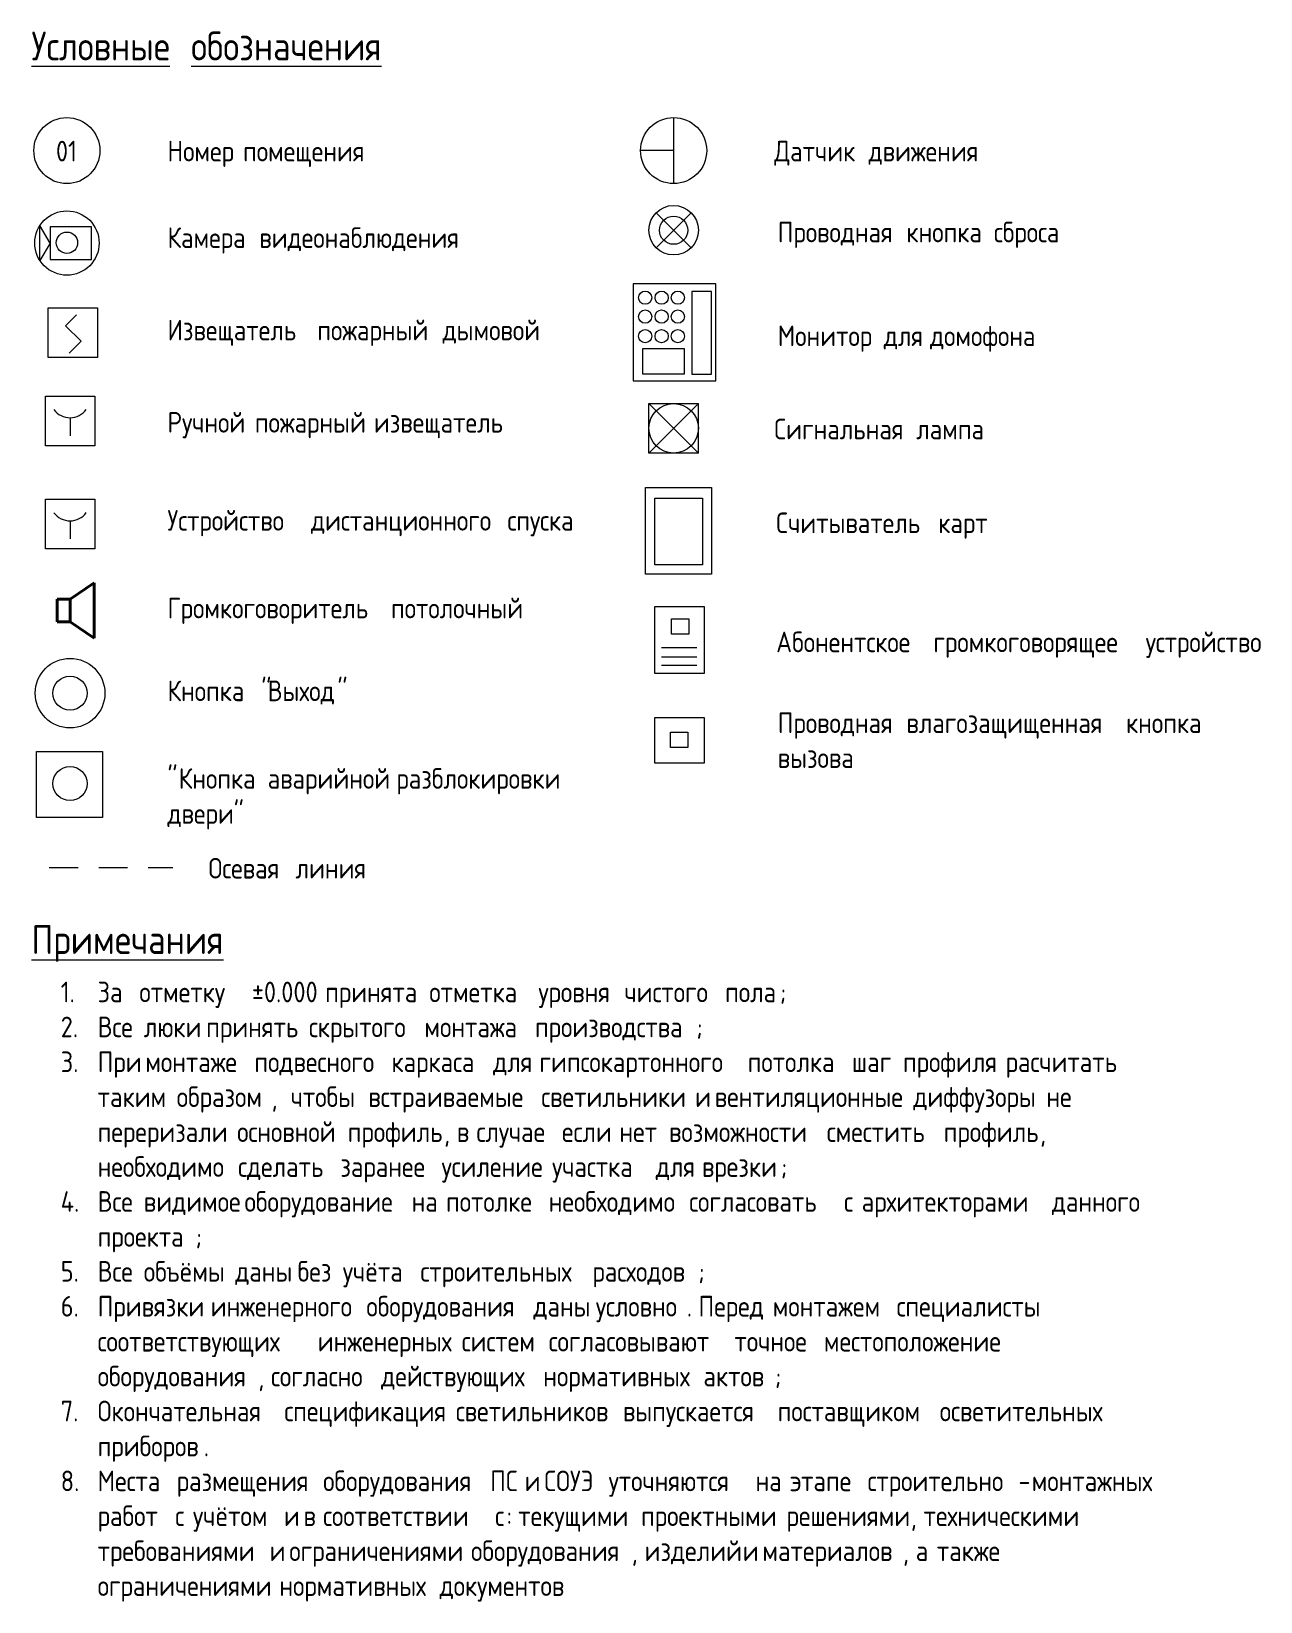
# Model space of a CAD drawing. Header units: millimetres. Extents: x 1311 to 195818, y -8553 to 29000.
# Drawn here: x 1310.6 to 1459.5, y 2999.4 to 3189.7 of the extents above; entities that cross this region are included whole.
import ezdxf

# ---------------------------------------------------------------- set-up
doc = ezdxf.new("R2010")
doc.units = ezdxf.units.MM
doc.linetypes.add('01 Штриховая _4 мм_', pattern=[6, 3.5, -2.5])
for name, color, linetype, lineweight in [('A-DETL', 7, 'Continuous', 9), ('A-DETL-1', 7, '01 Штриховая _4 мм_', 9), ('A-DETL-2', 7, 'Continuous', 40), ('A-DETL-3', 7, 'Continuous', 20), ('G-ANNO-TEXT', 7, 'Continuous', 9)]:
    doc.layers.add(name, color=color, linetype=linetype, lineweight=lineweight)
doc.layers.add('A-DETL-4', color=7, linetype='Continuous', lineweight=9, true_color=0x008040)
doc.styles.add('GOST Common', font='GOST_Common.ttf', dxfattribs={"width": 0.9, "height": 3.5})
doc.styles.add('GOST Common_1', font='GOST_Common.ttf', dxfattribs={"width": 0.9, "height": 2.5})

msp = doc.modelspace()

# ---------------------------------------------------------------- texts
at = {"layer": 'G-ANNO-TEXT', "attachment_point": 1}
for s, insert, char_height, width, style in [('\\LУсловные', (1310.6, 3189.7), 3.5, 22.1506, 'GOST Common'), ('\\L\\fGOST Common|b0|i0|c204|p34|;\\W.9;\\L ', (1328.87, 3189.7), 3.5, 1.2987, 'GOST Common'), ('\\Lобозначения', (1329.95, 3189.7), 3.5, 30.1595, 'GOST Common'), ('01', (1313.57, 3176.46), 2.5, 3.319, 'GOST Common_1'), ('Номер', (1327.08, 3176.46), 2.5, 10.1734, 'GOST Common_1'), ('\\fGOST Common|b0|i0|c204|p34|;\\W.9; ', (1335.47, 3176.46), 2.5, 0.938, 'GOST Common_1'), ('помещения', (1336.24, 3176.46), 2.5, 18.543, 'GOST Common_1'), ('Датчик', (1400.59, 3176.46), 2.5, 12.9152, 'GOST Common_1'), ('\\fGOST Common|b0|i0|c204|p34|;\\W.9; ', (1411.25, 3176.46), 2.5, 0.938, 'GOST Common_1'), ('движения', (1412.02, 3176.46), 2.5, 16.0899, 'GOST Common_1'), ('Камера', (1327.08, 3165.97), 2.5, 12.5544, 'GOST Common_1'), ('\\fGOST Common|b0|i0|c204|p34|;\\W.9; ', (1337.43, 3165.97), 2.5, 0.938, 'GOST Common_1'), ('видеонаблюдения', (1338.21, 3165.97), 2.5, 29.8709, 'GOST Common_1'), ('Проводная', (1401.02, 3166.65), 2.5, 17.9658, 'GOST Common_1'), ('\\fGOST Common|b0|i0|c204|p34|;\\W.9; ', (1415.84, 3166.65), 2.5, 0.938, 'GOST Common_1'), ('кнопка', (1416.61, 3166.65), 2.5, 11.9051, 'GOST Common_1'), ('\\fGOST Common|b0|i0|c204|p34|;\\W.9; ', (1426.44, 3166.65), 2.5, 0.938, 'GOST Common_1'), ('сброса', (1427.21, 3166.65), 2.5, 11.3278, 'GOST Common_1'), ('\\fGOST Common|b0|i0|c204|p34|;\\W.9; ', (1327.08, 3161.74), 2.5, 0.938, 'GOST Common_1'), ('Извещатель', (1327.08, 3154.77), 2.5, 21.0683, 'GOST Common_1'), ('\\fGOST Common|b0|i0|c204|p34|;\\W.9; ', (1344.46, 3154.77), 2.5, 0.938, 'GOST Common_1'), ('пожарный', (1345.23, 3154.77), 2.5, 16.5228, 'GOST Common_1'), ('дымовой', (1360.41, 3154.77), 2.5, 14.0696, 'GOST Common_1'), ('Монитор', (1401.02, 3154.07), 2.5, 14.6468, 'GOST Common_1'), ('\\fGOST Common|b0|i0|c204|p34|;\\W.9; ', (1413.1, 3154.07), 2.5, 0.938, 'GOST Common_1'), ('\\fGOST Common|b0|i0|c204|p34|;\\W.9; ', (1418.7, 3154.07), 2.5, 0.938, 'GOST Common_1'), ('домофона', (1419.47, 3154.07), 2.5, 16.5228, 'GOST Common_1'), ('для', (1413.87, 3154.07), 2.5, 5.8443, 'GOST Common_1'), ('Ручной', (1327.08, 3143.58), 2.5, 11.9051, 'GOST Common_1'), ('\\fGOST Common|b0|i0|c204|p34|;\\W.9; ', (1336.9, 3143.58), 2.5, 0.938, 'GOST Common_1'), ('пожарный', (1337.67, 3143.58), 2.5, 16.5228, 'GOST Common_1'), ('\\fGOST Common|b0|i0|c204|p34|;\\W.9; ', (1351.3, 3143.58), 2.5, 0.938, 'GOST Common_1'), ('извещатель', (1352.08, 3143.58), 2.5, 20.8519, 'GOST Common_1'), ('\\fGOST Common|b0|i0|c204|p34|;\\W.9; ', (1369.28, 3143.58), 2.5, 0.938, 'GOST Common_1'), ('Сигнальная', (1400.59, 3142.77), 2.5, 19.9139, 'GOST Common_1'), ('\\fGOST Common|b0|i0|c204|p34|;\\W.9; ', (1417.03, 3142.77), 2.5, 0.938, 'GOST Common_1'), ('лампа', (1417.8, 3142.77), 2.5, 10.3899, 'GOST Common_1'), ('Устройство', (1327.08, 3131.7), 2.5, 20.1304, 'GOST Common_1'), ('\\fGOST Common|b0|i0|c204|p34|;\\W.9; ', (1343.68, 3131.7), 2.5, 0.938, 'GOST Common_1'), ('\\fGOST Common|b0|i0|c204|p34|;\\W.9; ', (1367.5, 3131.7), 2.5, 0.938, 'GOST Common_1'), ('Считыватель', (1400.83, 3131.4), 2.5, 22.8721, 'GOST Common_1'), ('\\fGOST Common|b0|i0|c204|p34|;\\W.9; ', (1419.7, 3131.4), 2.5, 0.938, 'GOST Common_1'), ('дистанционного', (1344.46, 3131.7), 2.5, 27.9228, 'GOST Common_1'), ('спуска', (1368.27, 3131.7), 2.5, 11.3278, 'GOST Common_1'), ('карт', (1420.47, 3131.4), 2.5, 8.5139, 'GOST Common_1'), ('Громкоговоритель', (1327.08, 3121.07), 2.5, 31.8911, 'GOST Common_1'), ('\\fGOST Common|b0|i0|c204|p34|;\\W.9; ', (1353.39, 3121.07), 2.5, 0.938, 'GOST Common_1'), ('потолочный', (1354.16, 3121.07), 2.5, 20.2025, 'GOST Common_1'), ('Абонентское', (1400.83, 3116.96), 2.5, 22.1506, 'GOST Common_1'), ('\\fGOST Common|b0|i0|c204|p34|;\\W.9; ', (1419.1, 3116.96), 2.5, 0.938, 'GOST Common_1'), ('громкоговорящее', (1419.88, 3116.96), 2.5, 30.2316, 'GOST Common_1'), ('\\fGOST Common|b0|i0|c204|p34|;\\W.9; ', (1444.82, 3116.96), 2.5, 0.938, 'GOST Common_1'), ('устройство', (1445.6, 3116.96), 2.5, 19.9139, 'GOST Common_1'), ('Кнопка', (1327.08, 3111.03), 2.5, 12.1215, 'GOST Common_1'), (' "', (1337.08, 3111.03), 2.5, 2.5975, 'GOST Common_1'), ('Выход', (1339.22, 3111.03), 2.5, 10.2456, 'GOST Common_1'), ('\\fGOST Common|b0|i0|c204|p34|;\\W.9;"', (1347.67, 3111.03), 2.5, 1.6595, 'GOST Common_1'), ('Проводная', (1401.02, 3107.16), 2.5, 17.9658, 'GOST Common_1'), ('\\fGOST Common|b0|i0|c204|p34|;\\W.9; ', (1415.84, 3107.16), 2.5, 0.938, 'GOST Common_1'), ('влагозащищенная', (1416.61, 3107.16), 2.5, 31.3139, 'GOST Common_1'), ('\\fGOST Common|b0|i0|c204|p34|;\\W.9; ', (1442.45, 3107.16), 2.5, 0.938, 'GOST Common_1'), ('кнопка', (1443.22, 3107.16), 2.5, 11.9051, 'GOST Common_1'), ('\\fGOST Common|b0|i0|c204|p34|;\\W.9; ', (1453.05, 3107.16), 2.5, 0.938, 'GOST Common_1'), ('\\fGOST Common|b0|i0|c204|p34|;\\W.9;"', (1327.08, 3100.41), 2.5, 1.6595, 'GOST Common_1'), ('вызова', (1401.02, 3102.93), 2.5, 11.9772, 'GOST Common_1'), ('Кнопка', (1328.44, 3100.41), 2.5, 12.1215, 'GOST Common_1'), ('\\fGOST Common|b0|i0|c204|p34|;\\W.9; ', (1338.45, 3100.41), 2.5, 0.938, 'GOST Common_1'), ('аварийной', (1339.22, 3100.41), 2.5, 17.9658, 'GOST Common_1'), ('\\fGOST Common|b0|i0|c204|p34|;\\W.9; ', (1354.04, 3100.41), 2.5, 0.938, 'GOST Common_1'), ('разблокировки', (1354.82, 3100.41), 2.5, 25.3975, 'GOST Common_1'), ('\\fGOST Common|b0|i0|c204|p34|;\\W.9; ', (1375.77, 3100.41), 2.5, 0.938, 'GOST Common_1'), ('двери', (1327.08, 3096.17), 2.5, 9.7405, 'GOST Common_1'), ('\\fGOST Common|b0|i0|c204|p34|;\\W.9;"', (1335.11, 3096.17), 2.5, 1.6595, 'GOST Common_1'), ('Осевая', (1332.05, 3089.53), 2.5, 11.8329, 'GOST Common_1'), ('\\fGOST Common|b0|i0|c204|p34|;\\W.9; ', (1341.82, 3089.53), 2.5, 0.938, 'GOST Common_1'), ('линия', (1342.59, 3089.53), 2.5, 9.7405, 'GOST Common_1'), ('\\LПримечания', (1310.6, 3081.38), 3.5, 28.4278, 'GOST Common'), ('1.', (1314.15, 3074.53), 2.5, 5.4117, 'GOST Common_1'), ('За', (1318.62, 3074.53), 2.5, 4.257, 'GOST Common_1'), (' ±0.000 ', (1335.94, 3074.53), 2.5, 12.4101, 'GOST Common_1'), ('\\fGOST Common|b0|i0|c204|p34|;\\W.9; ', (1358.03, 3074.53), 2.5, 0.938, 'GOST Common_1'), ('\\fGOST Common|b0|i0|c204|p34|;\\W.9; ', (1371.24, 3074.53), 2.5, 0.938, 'GOST Common_1'), ('\\fGOST Common|b0|i0|c204|p34|;\\W.9; ', (1381.66, 3074.53), 2.5, 0.938, 'GOST Common_1'), ('\\fGOST Common|b0|i0|c204|p34|;\\W.9; ', (1393.87, 3074.53), 2.5, 0.938, 'GOST Common_1'), ('отметку', (1323.68, 3074.53), 2.5, 14.8633, 'GOST Common_1'), ('принята', (1346.18, 3074.53), 2.5, 14.3582, 'GOST Common_1'), ('отметка', (1358.8, 3074.53), 2.5, 15.0797, 'GOST Common_1'), ('уровня', (1372.02, 3074.53), 2.5, 11.6886, 'GOST Common_1'), ('чистого', (1382.44, 3074.53), 2.5, 13.8532, 'GOST Common_1'), ('пола', (1394.64, 3074.53), 2.5, 8.0089, 'GOST Common_1'), ('\\fGOST Common|b0|i0|c204|p34|;\\W.9;;', (1401.25, 3074.53), 2.5, 0.938, 'GOST Common_1'), ('2.', (1314.15, 3070.29), 2.5, 5.4117, 'GOST Common_1'), ('Все', (1318.62, 3070.29), 2.5, 5.8443, 'GOST Common_1'), ('\\fGOST Common|b0|i0|c204|p34|;\\W.9; ', (1323.44, 3070.29), 2.5, 0.938, 'GOST Common_1'), ('\\fGOST Common|b0|i0|c204|p34|;\\W.9; ', (1331, 3070.29), 2.5, 0.938, 'GOST Common_1'), ('\\fGOST Common|b0|i0|c204|p34|;\\W.9; ', (1343.44, 3070.29), 2.5, 0.938, 'GOST Common_1'), ('\\fGOST Common|b0|i0|c204|p34|;\\W.9; ', (1357.43, 3070.29), 2.5, 0.938, 'GOST Common_1'), ('\\fGOST Common|b0|i0|c204|p34|;\\W.9; ', (1370.83, 3070.29), 2.5, 0.938, 'GOST Common_1'), ('люки', (1324.21, 3070.29), 2.5, 8.2253, 'GOST Common_1'), ('принять', (1331.77, 3070.29), 2.5, 14.1418, 'GOST Common_1'), ('скрытого', (1344.22, 3070.29), 2.5, 16.0177, 'GOST Common_1'), ('монтажа', (1358.21, 3070.29), 2.5, 15.2962, 'GOST Common_1'), ('производства', (1371.6, 3070.29), 2.5, 23.6658, 'GOST Common_1'), ('\\fGOST Common|b0|i0|c204|p34|;\\W.9;;', (1391.13, 3070.29), 2.5, 0.938, 'GOST Common_1'), ('3.', (1314.15, 3066.06), 2.5, 5.4117, 'GOST Common_1'), ('При', (1318.62, 3066.06), 2.5, 6.0608, 'GOST Common_1'), ('\\fGOST Common|b0|i0|c204|p34|;\\W.9; ', (1323.62, 3066.06), 2.5, 0.938, 'GOST Common_1'), ('монтаже', (1324.39, 3066.06), 2.5, 15.0797, 'GOST Common_1'), ('\\fGOST Common|b0|i0|c204|p34|;\\W.9; ', (1336.83, 3066.06), 2.5, 0.938, 'GOST Common_1'), ('подвесного', (1337.61, 3066.06), 2.5, 19.1924, 'GOST Common_1'), ('\\fGOST Common|b0|i0|c204|p34|;\\W.9; ', (1353.44, 3066.06), 2.5, 0.938, 'GOST Common_1'), ('каркаса', (1354.22, 3066.06), 2.5, 13.9975, 'GOST Common_1'), ('\\fGOST Common|b0|i0|c204|p34|;\\W.9; ', (1365.77, 3066.06), 2.5, 0.938, 'GOST Common_1'), ('для', (1366.54, 3066.06), 2.5, 5.8443, 'GOST Common_1'), ('\\fGOST Common|b0|i0|c204|p34|;\\W.9; ', (1371.36, 3066.06), 2.5, 0.938, 'GOST Common_1'), ('гипсокартонного', (1372.14, 3066.06), 2.5, 29.6544, 'GOST Common_1'), ('\\fGOST Common|b0|i0|c204|p34|;\\W.9; ', (1396.6, 3066.06), 2.5, 0.938, 'GOST Common_1'), ('потолка', (1397.38, 3066.06), 2.5, 14.3582, 'GOST Common_1'), ('\\fGOST Common|b0|i0|c204|p34|;\\W.9; ', (1409.22, 3066.06), 2.5, 0.938, 'GOST Common_1'), ('шаг', (1410, 3066.06), 2.5, 6.5658, 'GOST Common_1'), ('\\fGOST Common|b0|i0|c204|p34|;\\W.9; ', (1415.42, 3066.06), 2.5, 0.938, 'GOST Common_1'), ('профиля', (1416.19, 3066.06), 2.5, 14.1418, 'GOST Common_1'), ('\\fGOST Common|b0|i0|c204|p34|;\\W.9; ', (1427.86, 3066.06), 2.5, 0.938, 'GOST Common_1'), ('расчитать', (1428.63, 3066.06), 2.5, 18.6873, 'GOST Common_1'), ('\\fGOST Common|b0|i0|c204|p34|;\\W.9; ', (1444.05, 3066.06), 2.5, 0.938, 'GOST Common_1'), ('таким', (1318.62, 3061.83), 2.5, 10.6785, 'GOST Common_1'), ('\\fGOST Common|b0|i0|c204|p34|;\\W.9; ', (1327.43, 3061.83), 2.5, 0.938, 'GOST Common_1'), ('образом', (1328.2, 3061.83), 2.5, 13.9253, 'GOST Common_1'), ('чтобы', (1342.01, 3061.83), 2.5, 10.462, 'GOST Common_1'), ('\\fGOST Common|b0|i0|c204|p34|;\\W.9; ', (1350.65, 3061.83), 2.5, 0.938, 'GOST Common_1'), ('встраиваемые', (1351.42, 3061.83), 2.5, 24.4595, 'GOST Common_1'), ('\\fGOST Common|b0|i0|c204|p34|;\\W.9; ', (1371.6, 3061.83), 2.5, 0.938, 'GOST Common_1'), ('светильники', (1372.37, 3061.83), 2.5, 21.6456, 'GOST Common_1'), ('\\fGOST Common|b0|i0|c204|p34|;\\W.9; ', (1390.23, 3061.83), 2.5, 0.938, 'GOST Common_1'), ('\\fGOST Common|b0|i0|c204|p34|;\\W.9;и', (1391.01, 3061.83), 2.5, 1.9481, 'GOST Common_1'), ('\\fGOST Common|b0|i0|c204|p34|;\\W.9; ', (1392.62, 3061.83), 2.5, 0.938, 'GOST Common_1'), ('вентиляционные', (1393.39, 3061.83), 2.5, 28.2114, 'GOST Common_1'), ('\\fGOST Common|b0|i0|c204|p34|;\\W.9; ', (1416.67, 3061.83), 2.5, 0.938, 'GOST Common_1'), ('диффузоры', (1417.44, 3061.83), 2.5, 18.6152, 'GOST Common_1'), ('\\fGOST Common|b0|i0|c204|p34|;\\W.9; ', (1432.8, 3061.83), 2.5, 0.938, 'GOST Common_1'), ('не', (1433.57, 3061.83), 2.5, 3.8962, 'GOST Common_1'), ('\\fGOST Common|b0|i0|c204|p34|;\\W.9; ', (1436.79, 3061.83), 2.5, 0.938, 'GOST Common_1'), (',  ', (1339.69, 3061.83), 2.5, 2.8139, 'GOST Common_1'), ('переризали', (1318.62, 3057.59), 2.5, 19.5532, 'GOST Common_1'), ('\\fGOST Common|b0|i0|c204|p34|;\\W.9; ', (1334.75, 3057.59), 2.5, 0.938, 'GOST Common_1'), ('основной', (1335.52, 3057.59), 2.5, 15.2962, 'GOST Common_1'), ('\\fGOST Common|b0|i0|c204|p34|;\\W.9; ', (1348.15, 3057.59), 2.5, 0.938, 'GOST Common_1'), ('профиль', (1348.92, 3057.59), 2.5, 14.1418, 'GOST Common_1'), ('\\fGOST Common|b0|i0|c204|p34|;\\W.9; ', (1363.74, 3057.59), 2.5, 0.938, 'GOST Common_1'), ('\\fGOST Common|b0|i0|c204|p34|;\\W.9; ', (1374.1, 3057.59), 2.5, 0.938, 'GOST Common_1'), ('\\fGOST Common|b0|i0|c204|p34|;\\W.9; ', (1381.07, 3057.59), 2.5, 0.938, 'GOST Common_1'), ('\\fGOST Common|b0|i0|c204|p34|;\\W.9; ', (1387.08, 3057.59), 2.5, 0.938, 'GOST Common_1'), ('возможности', (1387.85, 3057.59), 2.5, 22.2228, 'GOST Common_1'), ('\\fGOST Common|b0|i0|c204|p34|;\\W.9; ', (1406.19, 3057.59), 2.5, 0.938, 'GOST Common_1'), ('\\fGOST Common|b0|i0|c204|p34|;\\W.9; ', (1420.36, 3057.59), 2.5, 0.938, 'GOST Common_1'), ('профиль', (1421.13, 3057.59), 2.5, 14.1418, 'GOST Common_1'), (', ', (1360.59, 3057.59), 2.5, 1.8759, 'GOST Common_1'), ('\\fGOST Common|b0|i0|c204|p34|;\\W.9;в', (1362.14, 3057.59), 2.5, 1.9481, 'GOST Common_1'), ('случае', (1364.52, 3057.59), 2.5, 11.6165, 'GOST Common_1'), ('если', (1374.87, 3057.59), 2.5, 7.5038, 'GOST Common_1'), ('нет', (1381.84, 3057.59), 2.5, 6.3494, 'GOST Common_1'), ('сместить', (1406.96, 3057.59), 2.5, 16.2342, 'GOST Common_1'), (', ', (1432.8, 3057.59), 2.5, 1.8759, 'GOST Common_1'), ('необходимо', (1318.62, 3053.36), 2.5, 19.6975, 'GOST Common_1'), ('\\fGOST Common|b0|i0|c204|p34|;\\W.9; ', (1334.87, 3053.36), 2.5, 0.938, 'GOST Common_1'), ('\\fGOST Common|b0|i0|c204|p34|;\\W.9; ', (1347.25, 3053.36), 2.5, 0.938, 'GOST Common_1'), ('\\fGOST Common|b0|i0|c204|p34|;\\W.9; ', (1359.52, 3053.36), 2.5, 0.938, 'GOST Common_1'), ('\\fGOST Common|b0|i0|c204|p34|;\\W.9; ', (1372.91, 3053.36), 2.5, 0.938, 'GOST Common_1'), ('\\fGOST Common|b0|i0|c204|p34|;\\W.9; ', (1385.47, 3053.36), 2.5, 0.938, 'GOST Common_1'), ('\\fGOST Common|b0|i0|c204|p34|;\\W.9; ', (1391.07, 3053.36), 2.5, 0.938, 'GOST Common_1'), ('сделать', (1335.64, 3053.36), 2.5, 14.0696, 'GOST Common_1'), ('заранее', (1348.03, 3053.36), 2.5, 13.9253, 'GOST Common_1'), ('усиление', (1360.29, 3053.36), 2.5, 15.2962, 'GOST Common_1'), ('участка', (1373.68, 3053.36), 2.5, 14.2861, 'GOST Common_1'), ('для', (1386.25, 3053.36), 2.5, 5.8443, 'GOST Common_1'), ('врезки', (1391.84, 3053.36), 2.5, 11.5443, 'GOST Common_1'), ('\\fGOST Common|b0|i0|c204|p34|;\\W.9;;', (1401.37, 3053.36), 2.5, 0.938, 'GOST Common_1'), ('4.', (1314.15, 3049.13), 2.5, 5.4117, 'GOST Common_1'), ('Все', (1318.62, 3049.13), 2.5, 5.8443, 'GOST Common_1'), ('\\fGOST Common|b0|i0|c204|p34|;\\W.9; ', (1323.44, 3049.13), 2.5, 0.938, 'GOST Common_1'), ('видимое', (1324.21, 3049.13), 2.5, 13.8532, 'GOST Common_1'), ('\\fGOST Common|b0|i0|c204|p34|;\\W.9; ', (1335.64, 3049.13), 2.5, 0.938, 'GOST Common_1'), ('оборудование', (1336.42, 3049.13), 2.5, 23.5937, 'GOST Common_1'), ('\\fGOST Common|b0|i0|c204|p34|;\\W.9; ', (1355.88, 3049.13), 2.5, 0.938, 'GOST Common_1'), ('на', (1356.66, 3049.13), 2.5, 4.1127, 'GOST Common_1'), ('\\fGOST Common|b0|i0|c204|p34|;\\W.9; ', (1360.05, 3049.13), 2.5, 0.938, 'GOST Common_1'), ('потолке', (1360.83, 3049.13), 2.5, 14.1418, 'GOST Common_1'), ('\\fGOST Common|b0|i0|c204|p34|;\\W.9; ', (1372.49, 3049.13), 2.5, 0.938, 'GOST Common_1'), ('необходимо', (1373.27, 3049.13), 2.5, 19.6975, 'GOST Common_1'), ('\\fGOST Common|b0|i0|c204|p34|;\\W.9; ', (1389.52, 3049.13), 2.5, 0.938, 'GOST Common_1'), ('согласовать', (1390.29, 3049.13), 2.5, 21.7899, 'GOST Common_1'), ('\\fGOST Common|b0|i0|c204|p34|;\\W.9; ', (1408.27, 3049.13), 2.5, 0.938, 'GOST Common_1'), ('\\fGOST Common|b0|i0|c204|p34|;\\W.9;с', (1409.05, 3049.13), 2.5, 1.6595, 'GOST Common_1'), ('\\fGOST Common|b0|i0|c204|p34|;\\W.9; ', (1410.42, 3049.13), 2.5, 0.938, 'GOST Common_1'), ('архитекторами', (1411.19, 3049.13), 2.5, 26.9848, 'GOST Common_1'), ('\\fGOST Common|b0|i0|c204|p34|;\\W.9; ', (1433.45, 3049.13), 2.5, 0.938, 'GOST Common_1'), ('данного', (1434.23, 3049.13), 2.5, 13.8532, 'GOST Common_1'), ('\\fGOST Common|b0|i0|c204|p34|;\\W.9; ', (1445.66, 3049.13), 2.5, 0.938, 'GOST Common_1'), ('проекта', (1318.62, 3044.89), 2.5, 14.3582, 'GOST Common_1'), ('\\fGOST Common|b0|i0|c204|p34|;\\W.9;;', (1330.46, 3044.89), 2.5, 0.938, 'GOST Common_1'), ('5.', (1314.15, 3040.66), 2.5, 5.4117, 'GOST Common_1'), ('Все', (1318.62, 3040.66), 2.5, 5.8443, 'GOST Common_1'), ('\\fGOST Common|b0|i0|c204|p34|;\\W.9; ', (1323.44, 3040.66), 2.5, 0.938, 'GOST Common_1'), ('объёмы', (1324.21, 3040.66), 2.5, 12.4823, 'GOST Common_1'), ('\\fGOST Common|b0|i0|c204|p34|;\\W.9; ', (1334.51, 3040.66), 2.5, 0.938, 'GOST Common_1'), ('даны', (1335.29, 3040.66), 2.5, 8.2253, 'GOST Common_1'), ('\\fGOST Common|b0|i0|c204|p34|;\\W.9; ', (1342.07, 3040.66), 2.5, 0.938, 'GOST Common_1'), ('без', (1342.85, 3040.66), 2.5, 5.7, 'GOST Common_1'), ('\\fGOST Common|b0|i0|c204|p34|;\\W.9; ', (1347.55, 3040.66), 2.5, 0.938, 'GOST Common_1'), ('учёта', (1348.32, 3040.66), 2.5, 10.462, 'GOST Common_1'), ('\\fGOST Common|b0|i0|c204|p34|;\\W.9; ', (1356.96, 3040.66), 2.5, 0.938, 'GOST Common_1'), ('строительных', (1357.73, 3040.66), 2.5, 24.3152, 'GOST Common_1'), ('\\fGOST Common|b0|i0|c204|p34|;\\W.9; ', (1377.79, 3040.66), 2.5, 0.938, 'GOST Common_1'), ('расходов', (1378.57, 3040.66), 2.5, 15.5127, 'GOST Common_1'), ('\\fGOST Common|b0|i0|c204|p34|;\\W.9;;', (1391.37, 3040.66), 2.5, 0.938, 'GOST Common_1'), ('6.', (1314.15, 3036.43), 2.5, 5.4117, 'GOST Common_1'), ('Привязки', (1318.62, 3036.43), 2.5, 15.657, 'GOST Common_1'), ('\\fGOST Common|b0|i0|c204|p34|;\\W.9; ', (1331.54, 3036.43), 2.5, 0.938, 'GOST Common_1'), ('\\fGOST Common|b0|i0|c204|p34|;\\W.9; ', (1350.41, 3036.43), 2.5, 0.938, 'GOST Common_1'), ('оборудования', (1351.18, 3036.43), 2.5, 23.5937, 'GOST Common_1'), ('\\fGOST Common|b0|i0|c204|p34|;\\W.9; ', (1370.65, 3036.43), 2.5, 0.938, 'GOST Common_1'), ('\\fGOST Common|b0|i0|c204|p34|;\\W.9; ', (1378.21, 3036.43), 2.5, 0.938, 'GOST Common_1'), ('Перед', (1391.42, 3036.43), 2.5, 9.957, 'GOST Common_1'), ('\\fGOST Common|b0|i0|c204|p34|;\\W.9; ', (1399.64, 3036.43), 2.5, 0.938, 'GOST Common_1'), ('\\fGOST Common|b0|i0|c204|p34|;\\W.9; ', (1414.64, 3036.43), 2.5, 0.938, 'GOST Common_1'), ('\\fGOST Common|b0|i0|c204|p34|;\\W.9; ', (1433.57, 3036.43), 2.5, 0.938, 'GOST Common_1'), ('инженерного', (1332.31, 3036.43), 2.5, 21.9342, 'GOST Common_1'), ('даны', (1371.42, 3036.43), 2.5, 8.2253, 'GOST Common_1'), ('условно', (1378.98, 3036.43), 2.5, 13.3481, 'GOST Common_1'), ('. ', (1390, 3036.43), 2.5, 1.7316, 'GOST Common_1'), ('монтажем', (1400.41, 3036.43), 2.5, 17.2443, 'GOST Common_1'), ('специалисты', (1415.42, 3036.43), 2.5, 22.0063, 'GOST Common_1'), ('\\fGOST Common|b0|i0|c204|p34|;\\W.9; ', (1344.51, 3032.19), 2.5, 0.938, 'GOST Common_1'), ('\\fGOST Common|b0|i0|c204|p34|;\\W.9; ', (1361.96, 3032.19), 2.5, 0.938, 'GOST Common_1'), ('\\fGOST Common|b0|i0|c204|p34|;\\W.9; ', (1372.49, 3032.19), 2.5, 0.938, 'GOST Common_1'), ('\\fGOST Common|b0|i0|c204|p34|;\\W.9; ', (1395, 3032.19), 2.5, 0.938, 'GOST Common_1'), ('\\fGOST Common|b0|i0|c204|p34|;\\W.9; ', (1405.83, 3032.19), 2.5, 0.938, 'GOST Common_1'), ('\\fGOST Common|b0|i0|c204|p34|;\\W.9; ', (1429.88, 3032.19), 2.5, 0.938, 'GOST Common_1'), ('соответствующих', (1318.62, 3032.19), 2.5, 31.3861, 'GOST Common_1'), ('инженерных', (1345.29, 3032.19), 2.5, 20.2025, 'GOST Common_1'), ('систем', (1362.73, 3032.19), 2.5, 11.8329, 'GOST Common_1'), ('согласовывают', (1373.27, 3032.19), 2.5, 26.3354, 'GOST Common_1'), ('точное', (1395.77, 3032.19), 2.5, 12.1937, 'GOST Common_1'), ('местоположение', (1406.61, 3032.19), 2.5, 28.2114, 'GOST Common_1'), ('оборудования', (1318.62, 3027.96), 2.5, 23.5937, 'GOST Common_1'), ('согласно', (1339.63, 3027.96), 2.5, 15.224, 'GOST Common_1'), ('\\fGOST Common|b0|i0|c204|p34|;\\W.9; ', (1352.19, 3027.96), 2.5, 0.938, 'GOST Common_1'), ('действующих', (1352.97, 3027.96), 2.5, 22.8721, 'GOST Common_1'), ('\\fGOST Common|b0|i0|c204|p34|;\\W.9; ', (1371.84, 3027.96), 2.5, 0.938, 'GOST Common_1'), ('нормативных', (1372.61, 3027.96), 2.5, 22.5835, 'GOST Common_1'), ('\\fGOST Common|b0|i0|c204|p34|;\\W.9; ', (1391.25, 3027.96), 2.5, 0.938, 'GOST Common_1'), ('актов', (1392.02, 3027.96), 2.5, 10.462, 'GOST Common_1'), ('\\fGOST Common|b0|i0|c204|p34|;\\W.9;;', (1400.65, 3027.96), 2.5, 0.938, 'GOST Common_1'), (', ', (1338.08, 3027.96), 2.5, 1.8759, 'GOST Common_1'), ('7.', (1314.15, 3023.73), 2.5, 5.4117, 'GOST Common_1'), ('Окончательная', (1318.62, 3023.73), 2.5, 26.4797, 'GOST Common_1'), ('\\fGOST Common|b0|i0|c204|p34|;\\W.9; ', (1340.47, 3023.73), 2.5, 0.938, 'GOST Common_1'), ('спецификация', (1341.24, 3023.73), 2.5, 24.243, 'GOST Common_1'), ('\\fGOST Common|b0|i0|c204|p34|;\\W.9; ', (1361.24, 3023.73), 2.5, 0.938, 'GOST Common_1'), ('светильников', (1362.02, 3023.73), 2.5, 23.5937, 'GOST Common_1'), ('\\fGOST Common|b0|i0|c204|p34|;\\W.9; ', (1381.48, 3023.73), 2.5, 0.938, 'GOST Common_1'), ('выпускается', (1382.26, 3023.73), 2.5, 21.7899, 'GOST Common_1'), ('\\fGOST Common|b0|i0|c204|p34|;\\W.9; ', (1400.24, 3023.73), 2.5, 0.938, 'GOST Common_1'), ('поставщиком', (1401.01, 3023.73), 2.5, 22.8721, 'GOST Common_1'), ('\\fGOST Common|b0|i0|c204|p34|;\\W.9; ', (1419.88, 3023.73), 2.5, 0.938, 'GOST Common_1'), ('осветительных', (1420.65, 3023.73), 2.5, 26.2633, 'GOST Common_1'), ('\\fGOST Common|b0|i0|c204|p34|;\\W.9; ', (1442.32, 3023.73), 2.5, 0.938, 'GOST Common_1'), ('приборов', (1318.62, 3019.49), 2.5, 15.5848, 'GOST Common_1'), ('\\fGOST Common|b0|i0|c204|p34|;\\W.9;.', (1331.48, 3019.49), 2.5, 0.7937, 'GOST Common_1'), ('8.', (1314.15, 3015.26), 2.5, 5.4117, 'GOST Common_1'), ('Места', (1318.62, 3015.26), 2.5, 10.6785, 'GOST Common_1'), ('\\fGOST Common|b0|i0|c204|p34|;\\W.9; ', (1327.43, 3015.26), 2.5, 0.938, 'GOST Common_1'), ('\\fGOST Common|b0|i0|c204|p34|;\\W.9; ', (1345.17, 3015.26), 2.5, 0.938, 'GOST Common_1'), ('оборудования', (1345.94, 3015.26), 2.5, 23.5937, 'GOST Common_1'), ('\\fGOST Common|b0|i0|c204|p34|;\\W.9; ', (1365.41, 3015.26), 2.5, 0.938, 'GOST Common_1'), ('ПС', (1366.18, 3015.26), 2.5, 4.1127, 'GOST Common_1'), ('\\fGOST Common|b0|i0|c204|p34|;\\W.9; ', (1369.58, 3015.26), 2.5, 0.938, 'GOST Common_1'), ('\\fGOST Common|b0|i0|c204|p34|;\\W.9; ', (1371.96, 3015.26), 2.5, 0.938, 'GOST Common_1'), ('СОУЭ', (1372.73, 3015.26), 2.5, 8.5139, 'GOST Common_1'), ('\\fGOST Common|b0|i0|c204|p34|;\\W.9; ', (1379.76, 3015.26), 2.5, 0.938, 'GOST Common_1'), ('\\fGOST Common|b0|i0|c204|p34|;\\W.9; ', (1397.56, 3015.26), 2.5, 0.938, 'GOST Common_1'), ('\\fGOST Common|b0|i0|c204|p34|;\\W.9; ', (1401.72, 3015.26), 2.5, 0.938, 'GOST Common_1'), ('\\fGOST Common|b0|i0|c204|p34|;\\W.9; ', (1411.13, 3015.26), 2.5, 0.938, 'GOST Common_1'), ('\\fGOST Common|b0|i0|c204|p34|;\\W.9; ', (1447.62, 3015.26), 2.5, 0.938, 'GOST Common_1'), ('размещения', (1328.2, 3015.26), 2.5, 20.5633, 'GOST Common_1'), ('\\fGOST Common|b0|i0|c204|p34|;\\W.9;и', (1370.35, 3015.26), 2.5, 1.9481, 'GOST Common_1'), ('уточняются', (1380.53, 3015.26), 2.5, 20.6354, 'GOST Common_1'), ('на', (1398.33, 3015.26), 2.5, 4.1127, 'GOST Common_1'), ('этапе', (1402.5, 3015.26), 2.5, 10.462, 'GOST Common_1'), ('строительно', (1411.9, 3015.26), 2.5, 22.1506, 'GOST Common_1'), ('\\fGOST Common|b0|i0|c204|p34|;\\W.9;-', (1430.18, 3015.26), 2.5, 1.9481, 'GOST Common_1'), ('монтажных', (1431.79, 3015.26), 2.5, 19.1924, 'GOST Common_1'), ('работ', (1318.62, 3011.03), 2.5, 10.462, 'GOST Common_1'), ('\\fGOST Common|b0|i0|c204|p34|;\\W.9; ', (1327.25, 3011.03), 2.5, 0.938, 'GOST Common_1'), ('\\fGOST Common|b0|i0|c204|p34|;\\W.9;с', (1328.02, 3011.03), 2.5, 1.6595, 'GOST Common_1'), ('\\fGOST Common|b0|i0|c204|p34|;\\W.9; ', (1329.39, 3011.03), 2.5, 0.938, 'GOST Common_1'), ('учётом', (1330.17, 3011.03), 2.5, 12.4101, 'GOST Common_1'), ('\\fGOST Common|b0|i0|c204|p34|;\\W.9; ', (1340.41, 3011.03), 2.5, 0.938, 'GOST Common_1'), ('\\fGOST Common|b0|i0|c204|p34|;\\W.9;и', (1341.18, 3011.03), 2.5, 1.9481, 'GOST Common_1'), ('\\fGOST Common|b0|i0|c204|p34|;\\W.9; ', (1342.79, 3011.03), 2.5, 0.938, 'GOST Common_1'), ('\\fGOST Common|b0|i0|c204|p34|;\\W.9;в', (1343.56, 3011.03), 2.5, 1.9481, 'GOST Common_1'), ('\\fGOST Common|b0|i0|c204|p34|;\\W.9; ', (1345.17, 3011.03), 2.5, 0.938, 'GOST Common_1'), ('соответствии', (1345.94, 3011.03), 2.5, 24.3152, 'GOST Common_1'), ('\\fGOST Common|b0|i0|c204|p34|;\\W.9; ', (1366, 3011.03), 2.5, 0.938, 'GOST Common_1'), ('\\fGOST Common|b0|i0|c204|p34|;\\W.9;с', (1366.78, 3011.03), 2.5, 1.6595, 'GOST Common_1'), (': ', (1368.15, 3011.03), 2.5, 1.7316, 'GOST Common_1'), ('текущими', (1369.58, 3011.03), 2.5, 17.1, 'GOST Common_1'), ('\\fGOST Common|b0|i0|c204|p34|;\\W.9; ', (1383.69, 3011.03), 2.5, 0.938, 'GOST Common_1'), ('проектными', (1384.46, 3011.03), 2.5, 20.419, 'GOST Common_1'), ('\\fGOST Common|b0|i0|c204|p34|;\\W.9; ', (1401.31, 3011.03), 2.5, 0.938, 'GOST Common_1'), ('решениями', (1402.08, 3011.03), 2.5, 18.2544, 'GOST Common_1'), ('техническими', (1418.69, 3011.03), 2.5, 23.8101, 'GOST Common_1'), ('\\fGOST Common|b0|i0|c204|p34|;\\W.9; ', (1438.34, 3011.03), 2.5, 0.938, 'GOST Common_1'), (', ', (1417.14, 3011.03), 2.5, 1.8759, 'GOST Common_1'), ('требованиями', (1318.62, 3006.79), 2.5, 24.3152, 'GOST Common_1'), ('\\fGOST Common|b0|i0|c204|p34|;\\W.9; ', (1338.68, 3006.79), 2.5, 0.938, 'GOST Common_1'), ('\\fGOST Common|b0|i0|c204|p34|;\\W.9;и', (1339.45, 3006.79), 2.5, 1.9481, 'GOST Common_1'), ('\\fGOST Common|b0|i0|c204|p34|;\\W.9; ', (1341.06, 3006.79), 2.5, 0.938, 'GOST Common_1'), ('ограничениями', (1341.84, 3006.79), 2.5, 25.7582, 'GOST Common_1'), ('\\fGOST Common|b0|i0|c204|p34|;\\W.9; ', (1363.09, 3006.79), 2.5, 0.938, 'GOST Common_1'), ('оборудования', (1363.86, 3006.79), 2.5, 23.5937, 'GOST Common_1'), ('изделий', (1384.88, 3006.79), 2.5, 13.4924, 'GOST Common_1'), ('\\fGOST Common|b0|i0|c204|p34|;\\W.9; ', (1396.01, 3006.79), 2.5, 0.938, 'GOST Common_1'), ('\\fGOST Common|b0|i0|c204|p34|;\\W.9;и', (1396.78, 3006.79), 2.5, 1.9481, 'GOST Common_1'), ('\\fGOST Common|b0|i0|c204|p34|;\\W.9; ', (1398.39, 3006.79), 2.5, 0.938, 'GOST Common_1'), ('материалов', (1399.16, 3006.79), 2.5, 20.6354, 'GOST Common_1'), ('\\fGOST Common|b0|i0|c204|p34|;\\W.9;а', (1417.74, 3006.79), 2.5, 2.1646, 'GOST Common_1'), ('\\fGOST Common|b0|i0|c204|p34|;\\W.9; ', (1419.52, 3006.79), 2.5, 0.938, 'GOST Common_1'), ('также', (1420.3, 3006.79), 2.5, 10.9671, 'GOST Common_1'), ('\\fGOST Common|b0|i0|c204|p34|;\\W.9; ', (1429.35, 3006.79), 2.5, 0.938, 'GOST Common_1'), (', ', (1383.33, 3006.79), 2.5, 1.8759, 'GOST Common_1'), (', ', (1416.19, 3006.79), 2.5, 1.8759, 'GOST Common_1'), ('ограничениями', (1318.62, 3002.56), 2.5, 25.7582, 'GOST Common_1'), ('\\fGOST Common|b0|i0|c204|p34|;\\W.9; ', (1339.87, 3002.56), 2.5, 0.938, 'GOST Common_1'), ('нормативных', (1340.64, 3002.56), 2.5, 22.5835, 'GOST Common_1'), ('\\fGOST Common|b0|i0|c204|p34|;\\W.9; ', (1359.28, 3002.56), 2.5, 0.938, 'GOST Common_1'), ('документов', (1360.05, 3002.56), 2.5, 20.2025, 'GOST Common_1')]:
    msp.add_mtext(s, dxfattribs=dict(at, insert=insert, char_height=char_height, width=width, style=style))

# ---------------------------------------------------------------- linework, layer by layer
at = {"layer": 'A-DETL'}
for p, q in [((1388.41, 3179.27), (1388.41, 3171.27)), ((1388.41, 3175.27), (1384.41, 3175.27)), ((1312.61, 3156.21), (1318.61, 3156.21)), ((1312.61, 3150.21), (1312.61, 3156.21)), ((1318.61, 3156.21), (1318.61, 3150.21)), ((1316.04, 3155.36), (1314.73, 3154.05)), ((1314.73, 3154.05), (1316.63, 3152.16)), ((1316.63, 3152.16), (1315.19, 3150.72)), ((1318.61, 3150.21), (1312.61, 3150.21)), ((1312.29, 3139.5), (1312.29, 3145.5)), ((1312.29, 3145.5), (1318.27, 3145.5)), ((1318.27, 3145.5), (1318.27, 3139.5)), ((1315.29, 3142.89), (1315.29, 3140.7)), ((1318.27, 3139.5), (1312.29, 3139.5)), ((1386.12, 3120.01), (1392.12, 3120.01)), ((1386.12, 3111.89), (1386.12, 3120.01)), ((1392.12, 3120.01), (1392.12, 3111.89)), ((1388.14, 3118.5), (1390.24, 3118.5)), ((1388.14, 3116.65), (1388.14, 3118.5)), ((1390.24, 3118.5), (1390.24, 3116.65)), ((1390.24, 3116.65), (1388.14, 3116.65)), ((1386.92, 3115.04), (1391.22, 3115.04)), ((1386.92, 3113.9), (1391.22, 3113.9)), ((1386.92, 3112.89), (1391.22, 3112.89)), ((1392.12, 3111.89), (1386.12, 3111.89)), ((1386.12, 3106.56), (1392.12, 3106.56)), ((1386.12, 3101.01), (1386.12, 3106.56)), ((1392.12, 3106.56), (1392.12, 3101.01)), ((1388.01, 3104.79), (1390.11, 3104.79)), ((1388.01, 3102.93), (1388.01, 3104.79)), ((1390.11, 3104.79), (1390.11, 3102.93)), ((1390.11, 3102.93), (1388.01, 3102.93)), ((1392.12, 3101.01), (1386.12, 3101.01))]:
    msp.add_line(p, q, dxfattribs=at)
for centre in [(1314.89, 3175.27), (1388.41, 3175.27)]:
    msp.add_circle(centre, 4, dxfattribs=at)
msp.add_arc((1315.27, 3145.33), 2.44, 216.7613, 324.0228, dxfattribs=at)
at = {"layer": 'A-DETL-1'}
msp.add_line((1312.75, 3088.35), (1327.75, 3088.35), dxfattribs=at)
at = {"layer": 'A-DETL-2'}
for p, q in [((1315.29, 3120.9), (1318.2, 3122.89)), ((1318.2, 3122.89), (1318.2, 3116.15)), ((1313.72, 3120.9), (1313.72, 3118.14)), ((1315.29, 3120.9), (1313.72, 3120.9)), ((1315.29, 3118.14), (1315.29, 3120.9)), ((1313.72, 3118.14), (1315.29, 3118.14)), ((1315.29, 3118.14), (1318.2, 3116.15))]:
    msp.add_line(p, q, dxfattribs=at)
at = {"layer": 'A-DETL-3'}
for p, q in [((1386.28, 3167.74), (1390.53, 3163.5)), ((1390.53, 3167.74), (1386.28, 3163.5)), ((1312.86, 3164.07), (1311.63, 3166.19)), ((1311.63, 3161.95), (1311.63, 3166.19)), ((1317.86, 3166.05), (1312.86, 3166.05)), ((1312.86, 3166.05), (1312.86, 3162.09)), ((1317.86, 3162.09), (1317.86, 3166.05)), ((1312.86, 3164.07), (1311.63, 3161.95)), ((1312.86, 3162.09), (1317.86, 3162.09)), ((1393.52, 3159.12), (1383.52, 3159.12)), ((1383.52, 3159.12), (1383.52, 3147.35)), ((1392.98, 3158.19), (1390.63, 3158.19)), ((1390.63, 3158.19), (1390.63, 3148.19)), ((1392.98, 3148.19), (1392.98, 3158.19)), ((1393.52, 3147.35), (1393.52, 3159.12)), ((1384.68, 3151.27), (1389.68, 3151.27)), ((1384.68, 3148.19), (1384.68, 3151.27)), ((1389.68, 3151.27), (1389.68, 3148.19)), ((1383.52, 3147.35), (1393.52, 3147.35)), ((1389.68, 3148.19), (1384.68, 3148.19)), ((1390.63, 3148.19), (1392.98, 3148.19)), ((1385.41, 3144.61), (1391.41, 3144.61)), ((1385.41, 3138.61), (1385.41, 3144.61)), ((1385.41, 3144.61), (1391.41, 3138.61)), ((1391.41, 3144.61), (1385.41, 3138.61)), ((1391.41, 3138.61), (1391.41, 3144.61)), ((1391.41, 3138.61), (1385.41, 3138.61)), ((1384.98, 3134.44), (1392.98, 3134.44)), ((1384.98, 3123.93), (1384.98, 3134.44)), ((1386.12, 3133.15), (1391.91, 3133.15)), ((1386.12, 3125.05), (1386.12, 3133.15)), ((1391.91, 3133.15), (1391.91, 3125.05)), ((1392.98, 3134.44), (1392.98, 3123.93)), ((1312.29, 3127), (1312.29, 3133)), ((1312.29, 3133), (1318.27, 3133)), ((1318.27, 3133), (1318.27, 3127)), ((1315.29, 3130.39), (1315.29, 3128.2)), ((1318.27, 3127), (1312.29, 3127)), ((1392.98, 3123.93), (1384.98, 3123.93)), ((1391.91, 3125.05), (1386.12, 3125.05)), ((1311.23, 3102.44), (1319.23, 3102.44)), ((1311.23, 3094.44), (1311.23, 3102.44)), ((1319.23, 3102.44), (1319.23, 3094.44)), ((1319.23, 3094.44), (1311.23, 3094.44))]:
    msp.add_line(p, q, dxfattribs=at)
for centre, radius in [((1314.9, 3164.07), 3.9), ((1388.41, 3165.62), 3), ((1388.41, 3165.62), 1.71), ((1314.9, 3164.1), 1.3), ((1384.96, 3157.44), 0.8), ((1386.95, 3157.44), 0.8), ((1388.92, 3157.44), 0.8), ((1384.96, 3155.15), 0.8), ((1386.95, 3155.15), 0.8), ((1388.92, 3155.15), 0.8), ((1384.96, 3152.77), 0.8), ((1386.95, 3152.77), 0.8), ((1388.92, 3152.77), 0.8), ((1388.41, 3141.61), 3), ((1315.28, 3098.54), 2.07)]:
    msp.add_circle(centre, radius, dxfattribs=at)
msp.add_arc((1315.27, 3132.83), 2.44, 216.7613, 324.0228, dxfattribs=at)
at = {"layer": 'A-DETL-4'}
for radius in [4.22, 2.07]:
    msp.add_circle((1315.28, 3109.5), radius, dxfattribs=at)

msp.set_redraw_order([(e.dxf.handle, doc.entitydb.next_handle()) for e in msp.query("TEXT MTEXT ATTDEF DIMENSION ARC_DIMENSION")])  # texts and dimensions are drawn at this point

doc.saveas('drawing.dxf')
